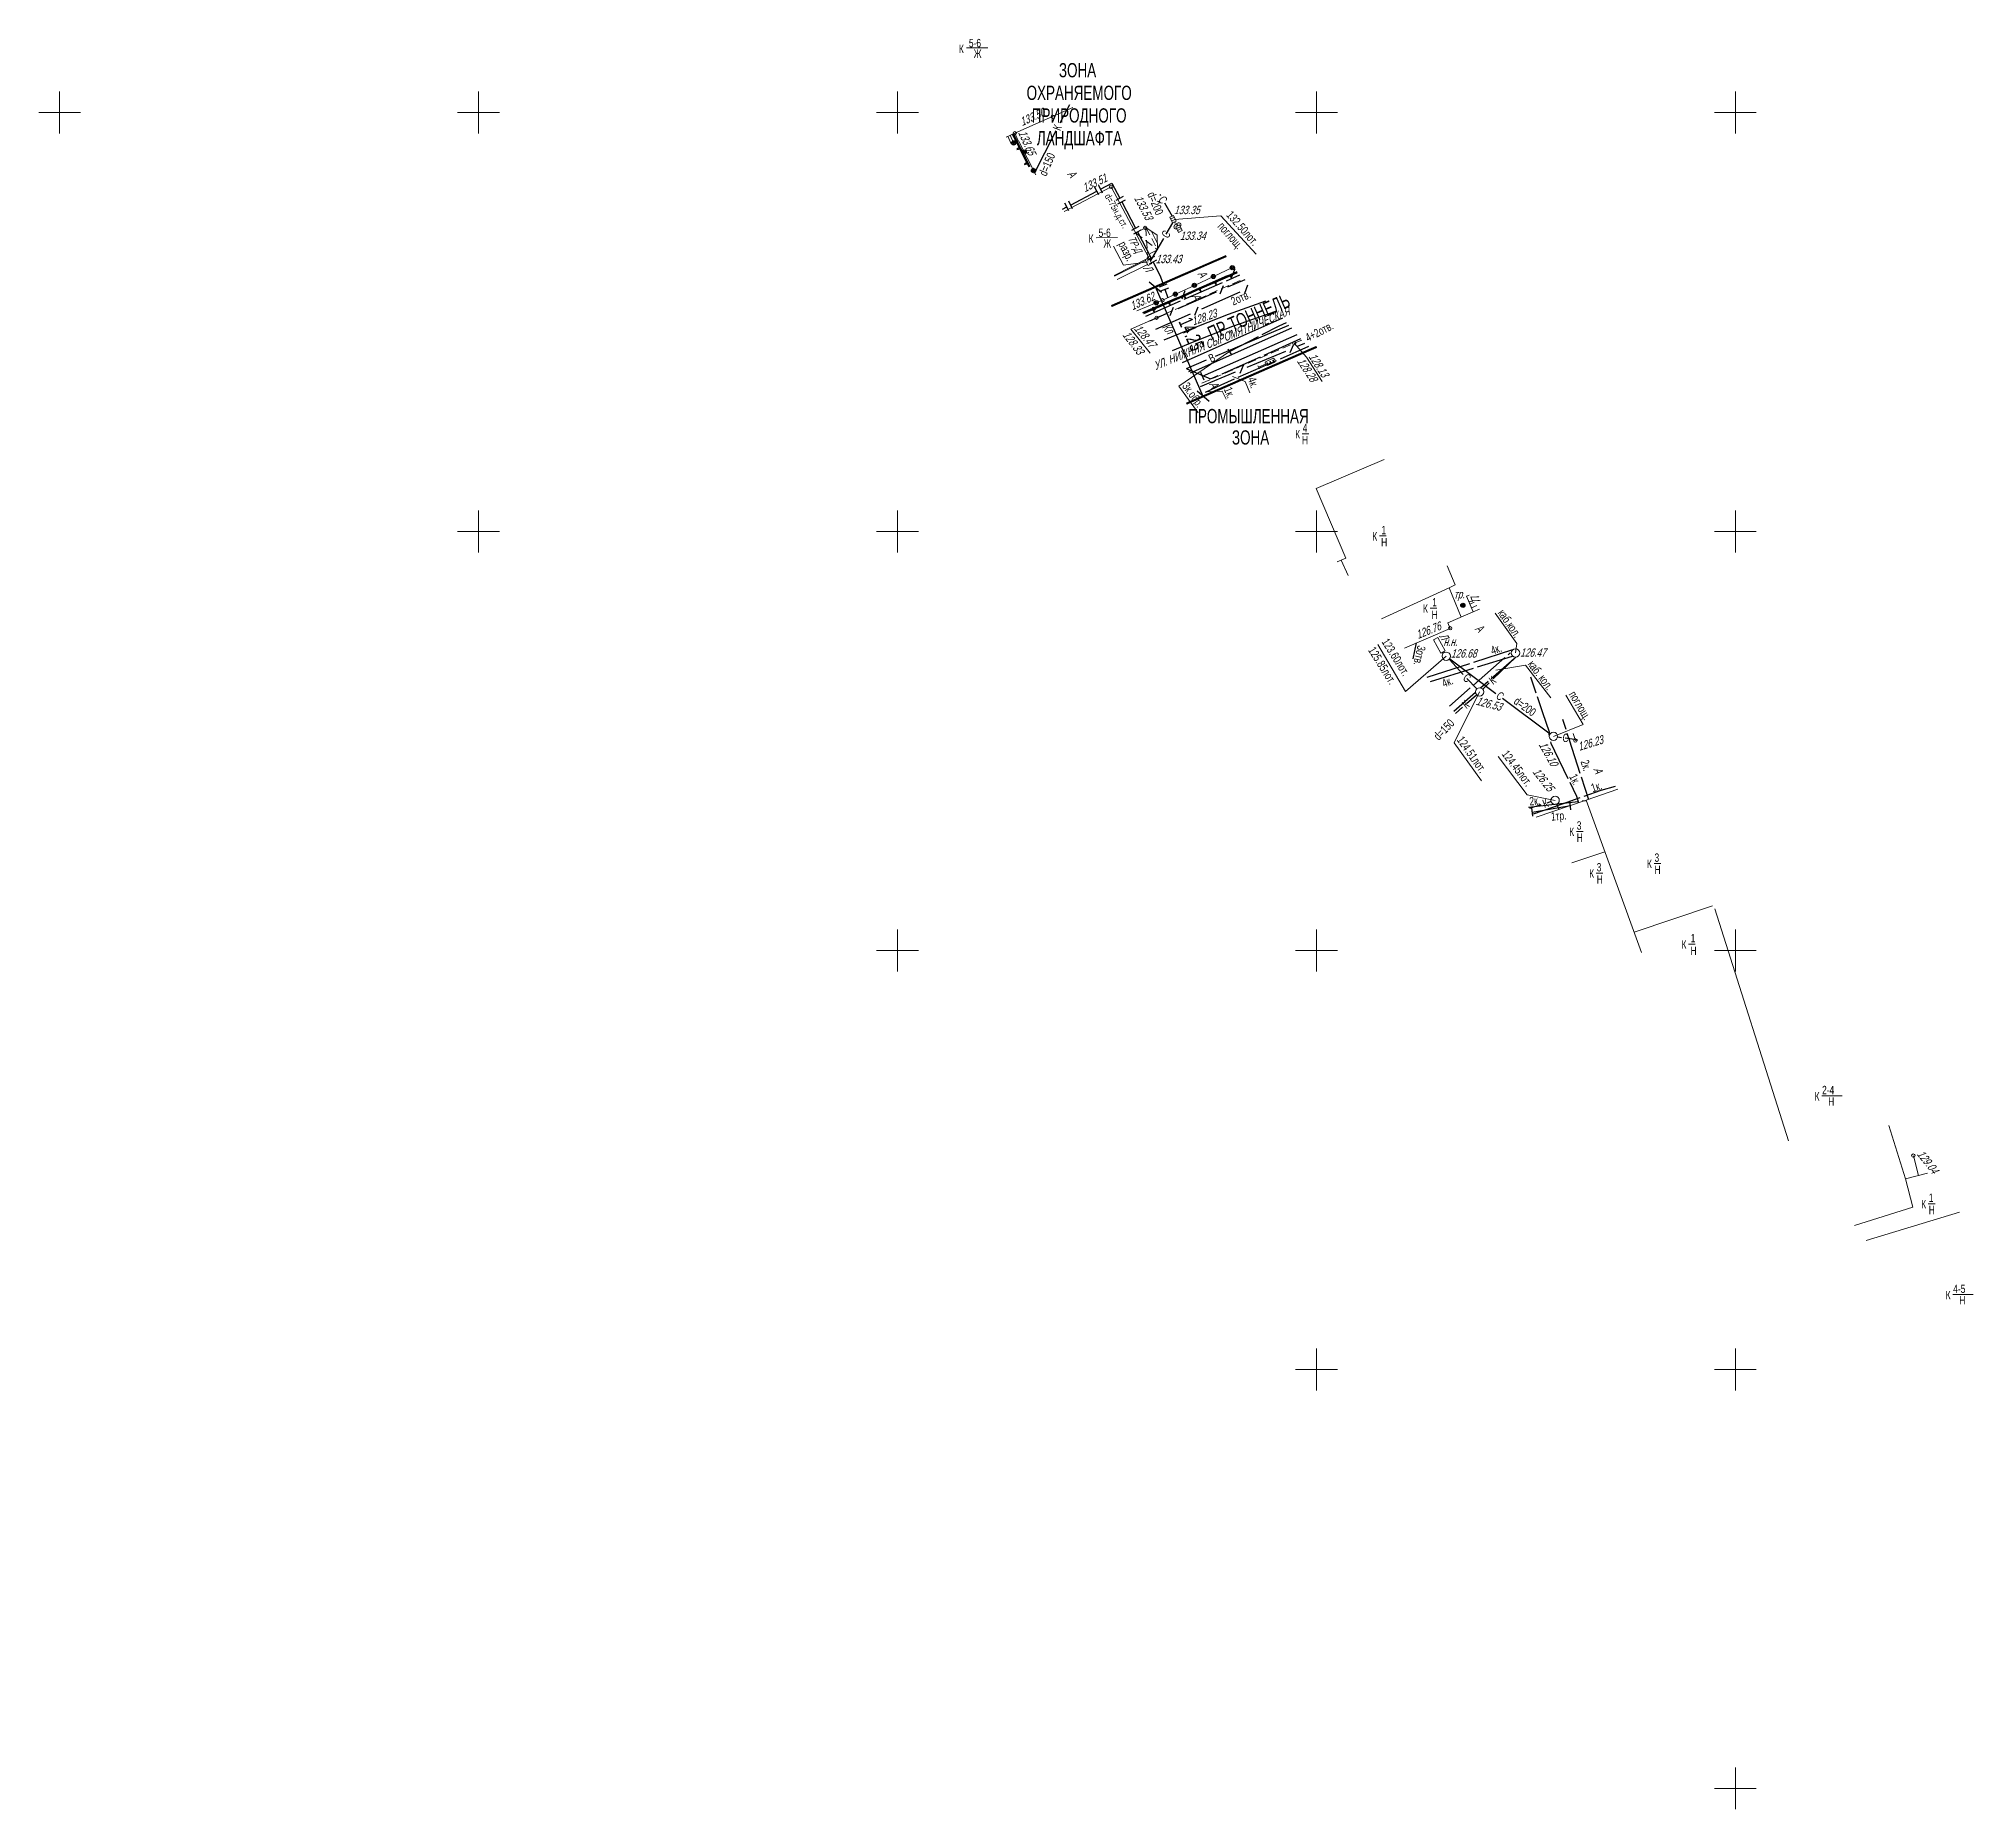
# Model space of a CAD drawing. Extents: x 10098 to 11902, y 8648 to 10202.
# Drawn here: x 10347.5 to 10578.4, y 9397.5 to 9608.8 of the extents above; entities that cross this region are included whole.
import ezdxf
from ezdxf.enums import TextEntityAlignment as Align

# ---------------------------------------------------------------- set-up
doc = ezdxf.new("R2010")
doc.units = 0
for name, color, linetype in [('1_Водопровод', 7, 'Continuous'), ('20_Строения', 7, 'Continuous'), ('21_Колодцы', 7, 'Continuous'), ('22_Столбы', 7, 'Continuous'), ('23_Ограждения', 7, 'Continuous'), ('30_ЖД_обустройства', 7, 'Continuous'), ('38_Высотные_отметки', 7, 'Continuous'), ('50_Красные_линии', 7, 'Continuous'), ('51_Сетка_координат', 7, 'Continuous'), ('52_Топонимика', 7, 'Continuous'), ('Подписи_зданий', 7, 'Continuous')]:
    doc.layers.add(name, color=color, linetype=linetype)
for name, color, linetype, lineweight in [('29_Пути', 7, 'Continuous', 30), ('2_Водосток', 30, 'Continuous', 30), ('4_Канализация', 16, 'Continuous', 30), ('5_Газопровод', 16, 'Continuous', 30), ('7_Электрокабели', 1, 'Continuous', 30), ('8_Связь', 3, 'Continuous', 30)]:
    doc.layers.add(name, color=color, linetype=linetype, lineweight=lineweight)
doc.styles.add('mggt', font='russian_1251.shx', dxfattribs={"width": 0.75, "oblique": 18, "height": 1})
doc.styles.add('Style-RUSSIAN_1251', font='RUSSIAN_1251.shx')

msp = doc.modelspace()

# ---------------------------------------------------------------- texts
at = {"layer": '1_Водопровод', "color": 8, "linetype": 'Continuous', "lineweight": 15, "style": 'mggt', "width": 0.75}
msp.add_text('В                   ', height=1, rotation=25.7053, dxfattribs=at).set_placement((10487.43, 9570.12))
at = {"layer": '2_Водосток', "color": 8, "linetype": 'Continuous', "lineweight": 15, "style": 'mggt', "width": 0.75}
for s, rotation, p in [('d=200', 292.0619, (10479.79, 9590.27)), ('С                   ', 304.7551, (10481.06, 9589.59)), ('132.50лот.', 311.4345, (10489.18, 9587.71)), ('разр.', 296.7933, (10476.33, 9584.31)), ('С                   ', 55.7375, (10482.25, 9584.89)), ('С                   ', 304.7551, (10482.78, 9586.5)), ('поглощ.', 311.4345, (10488.14, 9586.37)), ('125.85лот.', 301.9991, (10506.13, 9535.83)), ('123.60лот.', 301.9991, (10507.74, 9536.83)), ('С                   ', 324.2449, (10517.39, 9532.32)), ('С                   ', 324.2449, (10521.34, 9530.17)), ('d=200', 323.9771, (10523.46, 9529.53)), ('поглощ.', 300.8057, (10530.08, 9530.57)), ('С                   ', 352.7758, (10529.32, 9524.92))]:
    msp.add_text(s, height=1, rotation=rotation, dxfattribs=at).set_placement(p)
at = {"layer": '38_Высотные_отметки', "color": 8, "lineweight": 15, "style": 'mggt', "oblique": 18, "width": 0.75}
for s, rotation, p in [('133.50    ', 24.3661, (10464.88, 9598.37, 133.5)), ('133.65', 294.1124, (10464.38, 9597.61, 133.5)), ('133.51    ', 26.0899, (10472.36, 9590.47, 133.51)), ('133.53    ', 297.5946, (10478.21, 9589.79, 133.53)), ('133.62    ', 25.0919, (10478.03, 9576.37, 133.62)), ('128.23    ', 19.8053, (10485.31, 9574.58, 128.23)), ('128.33    ', 307.5733, (10476.8, 9573.44, 128.33)), ('128.47    ', 309.8731, (10478.18, 9574.18, 128.47)), ('128.13    ', 302.6575, (10499.02, 9570.88, 128.13)), ('128.28    ', 303.4196, (10497.63, 9570.32, 128.28)), ('126.76    ', 22.1726, (10512.12, 9537.15, 126.76)), ('126.53    ', 345.5036, (10518.97, 9529.34, 126.53)), ('126.10    ', 299.1237, (10526.5, 9524.57, 126.1)), ('126.23    ', 17.0981, (10531.37, 9523.81, 126.23)), ('126.25    ', 308.2009, (10525.74, 9521.29, 126.25)), ('129.04    ', 308.4675, (10571.61, 9475.67, 129.04))]:
    msp.add_text(s, height=1, rotation=rotation, dxfattribs=at).set_placement(p)
for s, p in [('133.35    ', (10482.99, 9587.87, 133.35)), ('133.34    ', (10483.7, 9584.79, 133.34)), ('133.43    ', (10480.82, 9582.02, 133.43)), ('н.н.', (10515.15, 9536.35, 126.68)), ('126.68    ', (10516.04, 9534.95, 126.68)), ('126.47    ', (10524.3, 9535.05, 126.47))]:
    msp.add_text(s, height=1, dxfattribs=at).set_placement(p)
at = {"layer": '4_Канализация', "color": 8, "linetype": 'Continuous', "lineweight": 15, "style": 'mggt', "width": 0.75}
for s, rotation, p in [('К                   ', 68.9433, (10469.43, 9597.75)), ('d=150', 66.9349, (10467.75, 9592.32)), ('К', 37.3233, (10521.07, 9531.67)), ('К', 37.3233, (10517.88, 9528.78)), ('d=150', 45.8719, (10514.59, 9525)), ('124.51лот.', 305.0735, (10516.71, 9525.11)), ('124.45лот.', 307.1335, (10522.07, 9523.41)), ('К                   ', 19.5128, (10527.21, 9516.99))]:
    msp.add_text(s, height=1, rotation=rotation, dxfattribs=at).set_placement(p)
at = {"layer": '50_Красные_линии', "color": 8, "linetype": 'Continuous', "lineweight": 53, "style": 'Style-RUSSIAN_1251', "width": 0.705883}
for s, p in [('ЗОНА', (10471.49, 9605.05)), (' ОХРАНЯЕМОГО', (10471.46, 9602.35)), (' ПРИРОДНОГО', (10471.46, 9599.65)), (' ЛАНДШАФТА', (10471.49, 9596.95))]:
    msp.add_text(s, height=1.7, dxfattribs=at).set_placement(p, align=Align.MIDDLE_CENTER)
msp.add_text('ПР.ТОННЕЛЬ', height=1.7, rotation=23.5625, dxfattribs=at).set_placement((10492.27, 9574.84), align=Align.CENTER)
at = {"layer": '50_Красные_линии', "color": 8, "linetype": 'Continuous', "lineweight": 53, "style": 'Style-RUSSIAN_1251', "width": 0.705882}
msp.add_text('14.25', height=1.7, rotation=293.5623, dxfattribs=at).set_placement((10484.28, 9575.41), align=Align.MIDDLE_LEFT)
at = {"layer": '50_Красные_линии', "color": 8, "linetype": 'Continuous', "lineweight": 53, "style": 'Style-RUSSIAN_1251', "width": 0.705883}
for s, p in [('ПРОМЫШЛЕННАЯ ', (10492.11, 9562.92)), ('ЗОНА', (10492.14, 9560.37))]:
    msp.add_text(s, height=1.7, dxfattribs=at).set_placement(p, align=Align.CENTER)
at = {"layer": '52_Топонимика', "color": 8, "lineweight": 15, "style": 'mggt', "oblique": 18, "width": 0.75}
for s, rotation, p in [('А', 309.8841, (10470.2, 9592.64)), ('Л', 302.9283, (10479.3, 9581.43)), ('А', 305.0383, (10485.77, 9580.74)), ('Кл', 309.4233, (10481.52, 9574.37)), ('тр.', 2.3297, (10516.4, 9541.97)), ('Ц', 290, (10518.33, 9542.29)), ('А', 319.4326, (10518.85, 9538.31)), ('Л', 302.9283, (10514.6, 9537.5)), ('А', 296.2207, (10533.02, 9521.61))]:
    msp.add_text(s, height=1, rotation=rotation, dxfattribs=at).set_placement(p)
at = {"layer": '52_Топонимика', "color": 8, "linetype": 'Continuous', "lineweight": 15, "style": 'mggt', "oblique": 18, "width": 0.75}
for s, height, rotation, p in [('ТР-Д', 0.9, 297.6175, (10477.46, 9584.99)), ('А', 1, 302.2516, (10485.05, 9578.05)), ('А', 1, 302.2516, (10487.14, 9567.57))]:
    msp.add_text(s, height=height, rotation=rotation, dxfattribs=at).set_placement(p)
at = {"layer": '52_Топонимика', "color": 8, "lineweight": 30, "style": 'mggt', "oblique": 18, "width": 0.75}
msp.add_text('УЛ. НИЖНЯЯ СЫРОМЯТНИЧЕСКАЯ', height=1, rotation=22.3583, dxfattribs=at).set_placement((10480.81, 9569.25))
at = {"layer": '5_Газопровод', "color": 8, "linetype": 'Continuous', "lineweight": 15, "style": 'mggt', "width": 0.75}
msp.add_text('d=75н.д.ст.', height=0.8, rotation=299.3576, dxfattribs=at).set_placement((10474.69, 9590.02))
at = {"layer": '7_Электрокабели', "color": 8, "linetype": 'Continuous', "lineweight": 15, "style": 'mggt', "width": 0.75}
for s, rotation, p in [('3к.обр.', 305.6245, (10483.92, 9567.33)), ('1к.', 291.7962, (10488.93, 9566.98)), ('4к.', 289.8405, (10491.77, 9568.2)), ('каб.кол.', 304.1909, (10521.6, 9540.28)), ('4к.', 18.6956, (10521, 9535.28)), ('каб. кол.', 306.9233, (10525.16, 9534.14)), ('4к.', 22.1122, (10515.23, 9531.36)), ('1к.', 295.8238, (10530.14, 9520.76)), ('2к.', 4.8037, (10525.46, 9517.29)), ('1к.', 17.6891, (10532.97, 9518.87)), ('1тр.', 4.8037, (10528.03, 9515.48))]:
    msp.add_text(s, height=1, rotation=rotation, dxfattribs=at).set_placement(p)
msp.add_text('2к.', height=1, rotation=287.8186, dxfattribs=at).set_placement((10532.18, 9522.09), align=Align.MIDDLE_CENTER)
at = {"layer": '8_Связь', "color": 8, "linetype": 'Continuous', "lineweight": 15, "style": 'mggt', "width": 0.75}
for s, rotation, p in [('2отв.', 24.4627, (10490.08, 9576.95)), ('4+2отв.', 27.2897, (10499, 9572.6))]:
    msp.add_text(s, height=1, rotation=rotation, dxfattribs=at).set_placement(p)
msp.add_text('3отв.', height=1, rotation=257.3027, dxfattribs=at).set_placement((10512.31, 9535.18), align=Align.MIDDLE_CENTER)
at = {"layer": 'Подписи_зданий', "color": 8, "lineweight": 15, "style": 'mggt', "width": 0.75}
for s, p in [('К', (10457.33, 9607.09)), ('5-6', (10458.52, 9607.79)), ('Ж', (10459.1, 9606.52)), ('К', (10472.81, 9584.45)), ('5-6', (10474, 9585.15)), ('Ж', (10474.58, 9583.88))]:
    msp.add_text(s, height=1, dxfattribs=at).set_placement(p)
at = {"layer": 'Подписи_зданий', "color": 8, "linetype": 'Continuous', "lineweight": 15, "style": 'mggt', "width": 0.75}
for s, p in [('К', (10497.46, 9561.1)), ('4', (10498.36, 9561.85)), ('Н', (10498.28, 9560.4)), ('1', (10507.76, 9549.67)), ('К', (10506.66, 9548.92)), ('Н', (10507.72, 9548.21)), ('К', (10512.72, 9540.31)), ('1', (10513.82, 9541.06)), ('Н', (10513.75, 9539.56)), ('3', (10531.07, 9514.41)), ('К', (10530.17, 9513.66)), ('Н', (10531.07, 9512.96)), ('К', (10539.45, 9509.83)), ('3', (10540.35, 9510.58)), ('К', (10532.55, 9508.68)), ('3', (10533.45, 9509.43)), ('Н', (10533.45, 9507.98)), ('Н', (10540.35, 9509.13)), ('1', (10544.67, 9500.96)), ('К', (10543.57, 9500.21)), ('Н', (10544.65, 9499.46)), ('К', (10559.45, 9482.09)), ('2-4', (10560.35, 9482.84)), ('Н', (10561.08, 9481.47)), ('К', (10572.18, 9469.22)), ('1', (10573.08, 9469.97)), ('Н', (10573.08, 9468.52)), ('4-5', (10576, 9459.12)), ('К', (10575.1, 9458.37)), ('Н', (10576.72, 9457.75))]:
    msp.add_text(s, height=1, dxfattribs=at).set_placement(p)

# ---------------------------------------------------------------- hatches: boundary and pattern name
at = {"layer": '50_Красные_линии', "linetype": 'Continuous', "lineweight": 25}
for points in [[(10488.31, 9582.6), (10487.39, 9582.2), (10487.49, 9581.98), (10488.41, 9582.38)], [(10489.2, 9582.99), (10488.31, 9582.6), (10488.41, 9582.38), (10489.3, 9582.76)], [(10482.81, 9580.21), (10481.89, 9579.81), (10481.99, 9579.58), (10482.91, 9579.98)], [(10483.72, 9580.61), (10482.81, 9580.21), (10482.91, 9579.98), (10483.82, 9580.38)], [(10484.64, 9581.01), (10483.72, 9580.61), (10483.82, 9580.38), (10484.74, 9580.78)], [(10485.56, 9581.4), (10484.64, 9581.01), (10484.74, 9580.78), (10485.66, 9581.18)], [(10486.47, 9581.8), (10485.56, 9581.4), (10485.66, 9581.18), (10486.57, 9581.58)], [(10487.39, 9582.2), (10486.47, 9581.8), (10486.57, 9581.58), (10487.49, 9581.98)], [(10477.31, 9577.81), (10476.39, 9577.41), (10476.49, 9577.18), (10477.41, 9577.58)], [(10478.22, 9578.21), (10477.31, 9577.81), (10477.41, 9577.58), (10478.32, 9577.98)], [(10479.14, 9578.61), (10478.22, 9578.21), (10478.32, 9577.98), (10479.24, 9578.38)], [(10480.06, 9579.01), (10479.14, 9578.61), (10479.24, 9578.38), (10480.16, 9578.78)], [(10480.97, 9579.41), (10480.06, 9579.01), (10480.16, 9578.78), (10481.07, 9579.18)], [(10481.89, 9579.81), (10480.97, 9579.41), (10481.07, 9579.18), (10481.99, 9579.58)], [(10476.39, 9577.41), (10475.47, 9577.01), (10475.57, 9576.78), (10476.49, 9577.18)], [(10497.25, 9570.96), (10496.33, 9570.56), (10496.43, 9570.33), (10497.35, 9570.73)], [(10498.17, 9571.36), (10497.25, 9570.96), (10497.35, 9570.73), (10498.27, 9571.13)], [(10499.08, 9571.76), (10498.17, 9571.36), (10498.27, 9571.13), (10499.18, 9571.53)], [(10499.99, 9572.15), (10499.08, 9571.76), (10499.18, 9571.53), (10500.09, 9571.92)], [(10491.75, 9568.56), (10490.83, 9568.16), (10490.93, 9567.93), (10491.85, 9568.33)], [(10492.67, 9568.96), (10491.75, 9568.56), (10491.85, 9568.33), (10492.77, 9568.73)], [(10493.58, 9569.36), (10492.67, 9568.96), (10492.77, 9568.73), (10493.68, 9569.13)], [(10494.5, 9569.76), (10493.58, 9569.36), (10493.68, 9569.13), (10494.6, 9569.53)], [(10495.42, 9570.16), (10494.5, 9569.76), (10494.6, 9569.53), (10495.52, 9569.93)], [(10496.33, 9570.56), (10495.42, 9570.16), (10495.52, 9569.93), (10496.43, 9570.33)], [(10486.25, 9566.16), (10485.33, 9565.76), (10485.43, 9565.53), (10486.35, 9565.93)], [(10487.17, 9566.56), (10486.25, 9566.16), (10486.35, 9565.93), (10487.27, 9566.33)], [(10488.08, 9566.96), (10487.17, 9566.56), (10487.27, 9566.33), (10488.18, 9566.73)], [(10489, 9567.36), (10488.08, 9566.96), (10488.18, 9566.73), (10489.1, 9567.13)], [(10489.92, 9567.76), (10489, 9567.36), (10489.1, 9567.13), (10490.02, 9567.53)], [(10490.83, 9568.16), (10489.92, 9567.76), (10490.02, 9567.53), (10490.93, 9567.93)], [(10485.33, 9565.76), (10484.42, 9565.36), (10484.52, 9565.13), (10485.43, 9565.53)]]:
    msp.add_hatch(color=8, dxfattribs=at).paths.add_polyline_path(points)

# ---------------------------------------------------------------- linework, layer by layer
at = {"layer": '1_Водопровод', "color": 8, "linetype": 'Continuous', "lineweight": 30}
for p, q in [((10490.59, 9572.04), (10496.69, 9574.63)), ((10487.95, 9570.92), (10490.59, 9572.04)), ((10484.49, 9569.46), (10486.87, 9570.47))]:
    msp.add_line(p, q, dxfattribs=at)
at = {"layer": '20_Строения', "color": 8, "linetype": 'Continuous', "lineweight": 15}
for p, q in [((10478.42, 9585.64), (10479.21, 9585.03)), ((10479.63, 9586.28), (10478.75, 9585.81)), ((10479.61, 9584.73), (10480.41, 9584.12)), ((10479.63, 9586.28), (10479.69, 9585.28)), ((10479.63, 9586.28), (10480.1, 9585.4)), ((10479.72, 9584.78), (10479.78, 9583.78)), ((10480.34, 9584.96), (10480.81, 9584.07)), ((10479.81, 9583.28), (10479.83, 9582.99)), ((10481.04, 9583.63), (10480.16, 9583.16)), ((10480.8, 9583.81), (10481.04, 9583.63))]:
    msp.add_line(p, q, dxfattribs=at)
for points in [[(10470.93, 9600.59), (10464, 9597.53)], [(10464, 9597.53), (10462.97, 9597.07)], [(10463.18, 9597.16), (10463.18, 9597.16), (10463.58, 9596.25)], [(10463.45, 9597.28), (10463.45, 9597.28), (10463.86, 9596.37)], [(10463.73, 9597.41), (10463.73, 9597.41), (10464.13, 9596.49)], [(10464, 9597.53), (10464, 9597.53), (10464.41, 9596.61)], [(10469.88, 9588.2), (10475.5, 9591.13), (10480.01, 9582.66), (10475.84, 9580.56)], [(10481.04, 9583.63), (10480.98, 9585.37), (10479.63, 9586.28)], [(10480.26, 9585.86), (10481.01, 9584.43)], [(10486.87, 9566.4), (10498.11, 9571.28), (10499.37, 9571.83)], [(10502.49, 9546.37), (10503.52, 9546.82), (10499.97, 9555.12), (10508.07, 9558.59)], [(10515.59, 9545.89), (10516.56, 9543.63), (10515.85, 9543.28), (10517.27, 9539.77)], [(10518.22, 9542.39), (10517.9, 9542.26), (10518.69, 9540.39)], [(10518.29, 9541.34), (10518.84, 9541.57)], [(10518.49, 9540.88), (10519.15, 9541.16)], [(10519.48, 9540.72), (10518.69, 9540.39)], [(10518.69, 9540.39), (10515.68, 9539.09), (10515.96, 9538.44), (10510.5, 9536.09)], [(10531.21, 9525.14), (10530.91, 9525.05), (10530.64, 9525.89)], [(10526.24, 9515.89), (10532.18, 9517.94)], [(10538.81, 9499.76), (10532.18, 9517.94), (10535.98, 9519.26)], [(10530.47, 9510.46), (10530.47, 9510.46), (10534.43, 9511.76)], [(10547.27, 9505.34), (10537.94, 9502.17)], [(10556.35, 9477.27), (10547.56, 9504.98)], [(10568.3, 9479.11), (10570.3, 9472.73), (10571.18, 9469.38), (10564.23, 9467.16)], [(10571.87, 9473.14), (10571.25, 9475.48)], [(10570.3, 9472.73), (10572.93, 9473.42)], [(10565.6, 9465.39), (10576.74, 9468.75)]]:
    msp.add_lwpolyline(points, dxfattribs=at)
at = {"layer": '20_Строения', "color": 8, "linetype": 'Continuous', "lineweight": 15, "flags": 128}
for points in [[(10464, 9597.53), (10462.97, 9597.07)], [(10503.77, 9544.73), (10502.96, 9546.58)], [(10507.77, 9539.59), (10515.85, 9543.28)]]:
    msp.add_lwpolyline(points, dxfattribs=at)
at = {"layer": '21_Колодцы', "color": 8, "lineweight": 15}
for p, q in [((10482.94, 9587.72), (10482.49, 9587.51)), ((10482.49, 9587.51), (10482.81, 9586.83)), ((10482.81, 9586.83), (10483.26, 9587.05)), ((10483.26, 9587.05), (10482.94, 9587.72)), ((10483.65, 9586.59), (10483.2, 9586.37)), ((10483.2, 9586.37), (10483.53, 9585.69)), ((10483.53, 9585.69), (10483.98, 9585.91)), ((10483.98, 9585.91), (10483.65, 9586.59)), ((10480.01, 9582.66), (10479.56, 9582.43)), ((10479.56, 9582.43), (10479.9, 9581.76)), ((10480.35, 9581.99), (10480.01, 9582.66)), ((10479.9, 9581.76), (10480.35, 9581.99))]:
    msp.add_line(p, q, dxfattribs=at)
for points in [[(10483.05, 9587.5), (10482.6, 9587.28)], [(10483.16, 9587.27), (10482.71, 9587.05)], [(10483.76, 9586.36), (10483.31, 9586.14)], [(10483.87, 9586.14), (10483.42, 9585.92)]]:
    msp.add_lwpolyline(points, dxfattribs=at)
at = {"layer": '21_Колодцы', "color": 8, "linetype": 'Continuous', "lineweight": 15}
msp.add_lwpolyline([(10513.96, 9537.06), (10514.49, 9537.35), (10515.37, 9535.77), (10514.84, 9535.48), (10513.96, 9537.06)], dxfattribs=at)
at = {"layer": '21_Колодцы', "color": 8, "linetype": 'Continuous', "lineweight": 9}
for centre in [(10515.49, 9535.11), (10523.76, 9535.5), (10519.48, 9530.85), (10528.29, 9525.55), (10528.49, 9517.91)]:
    msp.add_circle(centre, 0.5, dxfattribs=at)
at = {"layer": '22_Столбы', "color": 8, "lineweight": 30}
for radius in [0.25, 0.175, 0.1]:
    msp.add_circle((10517.48, 9541.19), radius, dxfattribs=at)
at = {"layer": '23_Ограждения', "color": 8, "linetype": 'Continuous', "lineweight": 15}
for p, q in [((10464.41, 9596.61), (10463.6, 9596.26)), ((10464.44, 9596.63), (10466.5, 9592.55)), ((10479.62, 9582.32), (10475.91, 9580.47)), ((10479.84, 9581.87), (10476.22, 9580.07)), ((10485.43, 9579.37), (10487.7, 9580.43)), ((10487.7, 9580.43), (10489.99, 9581.5)), ((10481.63, 9577.6), (10483.16, 9578.32)), ((10483.16, 9578.32), (10485.43, 9579.37)), ((10486.79, 9578.13), (10485.88, 9577.72)), ((10488.16, 9578.74), (10487.25, 9578.33)), ((10489.53, 9579.35), (10488.62, 9578.94)), ((10490.9, 9579.97), (10489.99, 9579.56)), ((10478.58, 9576.33), (10480.89, 9577.29)), ((10480.93, 9575.51), (10480.4, 9575.27)), ((10480.89, 9577.29), (10481.63, 9577.6)), ((10481.32, 9575.68), (10480.93, 9575.51)), ((10482.68, 9576.29), (10481.77, 9575.88)), ((10484.05, 9576.9), (10483.14, 9576.5)), ((10485.42, 9577.52), (10484.51, 9577.11)), ((10493.23, 9570.67), (10494.14, 9571.07)), ((10494.6, 9571.27), (10495.52, 9571.66)), ((10495.98, 9571.86), (10496.9, 9572.26)), ((10497.36, 9572.46), (10498.27, 9572.85)), ((10487.72, 9568.3), (10488.64, 9568.69)), ((10489.09, 9568.89), (10490.01, 9569.29)), ((10490.47, 9569.48), (10491.39, 9569.88)), ((10491.85, 9570.08), (10492.77, 9570.47)), ((10486.34, 9567.7), (10487.26, 9568.1))]:
    msp.add_line(p, q, dxfattribs=at)
at = {"layer": '23_Ограждения', "color": 8, "linetype": 'Continuous', "lineweight": 50}
for p, q in [((10463.97, 9597.06), (10463.78, 9597.43)), ((10464.61, 9595.77), (10463.97, 9597.06)), ((10465.51, 9593.99), (10464.61, 9595.77)), ((10465.75, 9593.5), (10465.51, 9593.99)), ((10489.73, 9580.58), (10487.9, 9579.78)), ((10490.55, 9580.94), (10489.73, 9580.58)), ((10484.23, 9578.17), (10482.4, 9577.37)), ((10486.06, 9578.98), (10484.23, 9578.17)), ((10487.9, 9579.78), (10486.06, 9578.98)), ((10482.4, 9577.37), (10479.36, 9576.05))]:
    msp.add_line(p, q, dxfattribs=at)
at = {"layer": '23_Ограждения', "color": 8, "linetype": 'Continuous', "lineweight": 30}
for p, q in [((10464.57, 9595.86), (10464.25, 9595.59)), ((10464.25, 9595.59), (10464.66, 9595.68)), ((10465.46, 9594.08), (10465.15, 9593.81)), ((10465.15, 9593.81), (10465.55, 9593.9)), ((10489.64, 9580.54), (10489.89, 9580.21)), ((10489.89, 9580.21), (10489.82, 9580.62)), ((10484.14, 9578.14), (10484.39, 9577.81)), ((10484.39, 9577.81), (10484.32, 9578.22)), ((10485.97, 9578.94), (10486.22, 9578.61)), ((10486.22, 9578.61), (10486.16, 9579.02)), ((10487.8, 9579.74), (10488.06, 9579.41)), ((10488.06, 9579.41), (10487.99, 9579.82)), ((10480.41, 9576.5), (10480.66, 9576.17)), ((10480.66, 9576.17), (10480.59, 9576.58)), ((10482.31, 9577.33), (10482.56, 9577.01)), ((10482.56, 9577.01), (10482.49, 9577.41))]:
    msp.add_line(p, q, dxfattribs=at)
for centre, radius in [((10463.86, 9596.37), 0.25), ((10463.86, 9596.37), 0.125), ((10465.12, 9595.29), 0.25), ((10465.12, 9595.29), 0.125), ((10466.24, 9593.06), 0.25), ((10466.24, 9593.06), 0.125), ((10487.7, 9580.43), 0.25), ((10487.7, 9580.43), 0.125), ((10489.96, 9581.49), 0.25), ((10489.96, 9581.49), 0.125), ((10483.16, 9578.32), 0.25), ((10483.16, 9578.32), 0.125), ((10485.43, 9579.37), 0.25), ((10485.43, 9579.37), 0.125), ((10480.88, 9577.29), 0.25), ((10480.88, 9577.29), 0.125)]:
    msp.add_circle(centre, radius, dxfattribs=at)
at = {"layer": '29_Пути', "color": 8, "linetype": 'Continuous', "lineweight": 30}
for points in [[(10481.84, 9572.86), (10484.64, 9574.02), (10489.51, 9575.92), (10493.98, 9577.51)], [(10482.81, 9571.61), (10485.21, 9572.61), (10490.04, 9574.5), (10495.17, 9576.31)], [(10495.96, 9575.45), (10483.97, 9570.12)], [(10497.03, 9574.26), (10484.94, 9568.89)]]:
    msp.add_lwpolyline(points, dxfattribs=at)
at = {"layer": '2_Водосток', "color": 8, "linetype": 'Continuous', "lineweight": 30}
for p, q in [((10481.29, 9590.22), (10481.37, 9590.09)), ((10481.86, 9589.24), (10482.78, 9587.64)), ((10481.73, 9584.96), (10480.18, 9582.32)), ((10482.84, 9586.84), (10482.04, 9585.48)), ((10515.88, 9534.71), (10517.53, 9532.94)), ((10515.92, 9534.8), (10521.43, 9530.68)), ((10517.97, 9532.46), (10519.14, 9531.21)), ((10522.2, 9530.1), (10527.89, 9525.85)), ((10528.79, 9525.48), (10529.23, 9525.42)), ((10529.69, 9525.36), (10530.82, 9525.22))]:
    msp.add_line(p, q, dxfattribs=at)
for points in [[(10483.04, 9586.94), (10483.15, 9586.8)], [(10483.28, 9586.66), (10483.43, 9586.48)], [(10515.11, 9535.44), (10514.98, 9535.56)], [(10515.27, 9535.56), (10515.18, 9535.67)]]:
    msp.add_lwpolyline(points, dxfattribs=at)
at = {"layer": '2_Водосток', "color": 8, "linetype": 'Continuous', "lineweight": 15}
for points in [[(10483.06, 9587.22), (10488.58, 9587.66), (10492.8, 9583.09)], [(10475.79, 9584.04), (10476.97, 9581.78), (10479.93, 9582.17)], [(10515.49, 9535.11), (10510.62, 9530.92), (10507.33, 9536.52)], [(10528.29, 9525.55), (10531.83, 9526.96), (10529.77, 9530.45)]]:
    msp.add_lwpolyline(points, dxfattribs=at)
at = {"layer": '30_ЖД_обустройства', "color": 8, "lineweight": 15}
for p, q in [((10493.02, 9569.77), (10493.19, 9569.41)), ((10493.1, 9569.59), (10493.92, 9569.97)), ((10493.93, 9570.26), (10494.82, 9570.68)), ((10494.14, 9569.81), (10495.03, 9570.22))]:
    msp.add_line(p, q, dxfattribs=at)
at = {"layer": '30_ЖД_обустройства', "color": 8, "lineweight": 9}
for centre in [(10494.12, 9570.07), (10494.48, 9570.24), (10494.84, 9570.41)]:
    msp.add_circle(centre, 0.05, dxfattribs=at)
for centre, start, end in [((10494.19, 9570.1), 148.7254, 261.6108), ((10494.78, 9570.38), 328.7254, 81.6108)]:
    msp.add_arc(centre, 0.3, start, end, dxfattribs=at)
at = {"layer": '38_Высотные_отметки', "color": 8, "linetype": 'Continuous', "lineweight": 15}
msp.add_lwpolyline([(10480.93, 9575.51), (10477.83, 9574.16), (10480.15, 9571.29)], dxfattribs=at)
at = {"layer": '38_Высотные_отметки', "color": 8, "linetype": 'Continuous', "lineweight": 15, "elevation": 128.28}
msp.add_lwpolyline([(10497.36, 9572.46), (10498.82, 9570.81), (10500.69, 9567.9)], dxfattribs=at)
at = {"layer": '38_Высотные_отметки', "color": 8, "lineweight": 9}
for centre in [(10468.54, 9599.5, 133.5), (10464, 9597.53, 133.5), (10466.18, 9593.14, 133.5), (10475.5, 9591.13, 133.51), (10479.57, 9586.23, 133.53), (10480.01, 9582.66, 133.43), (10481.63, 9577.6, 133.62), (10480.59, 9576.58, 128.5), (10480.93, 9575.51, 128.33), (10484.64, 9574.02, 128.23), (10497.36, 9572.46), (10515.97, 9538.45, 126.76), (10530.91, 9525.05, 126.23), (10571.24, 9475.52, 129.04)]:
    msp.add_circle(centre, 0.2, dxfattribs=at)
at = {"layer": '4_Канализация', "color": 8, "linetype": 'Continuous', "lineweight": 30}
for p, q in [((10469.43, 9598.78), (10470.57, 9600.94)), ((10466.34, 9592.75), (10468.81, 9597.6)), ((10468.81, 9597.6), (10468.93, 9597.83)), ((10521.09, 9532.4), (10523.78, 9535.01)), ((10519.84, 9531.2), (10520.61, 9531.94)), ((10517.91, 9529.46), (10519.11, 9530.52)), ((10516.58, 9528.29), (10517.42, 9529.03))]:
    msp.add_line(p, q, dxfattribs=at)
at = {"layer": '4_Канализация', "color": 8, "linetype": 'Continuous', "lineweight": 15}
for points in [[(10519.48, 9530.85), (10516.42, 9524.79), (10519.7, 9520.23)], [(10528.49, 9517.91), (10525.17, 9518.57), (10521.69, 9523.14)]]:
    msp.add_lwpolyline(points, dxfattribs=at)
at = {"layer": '4_Канализация', "color": 8, "linetype": 'Continuous', "lineweight": 30, "flags": 128}
for points in [[(10528.01, 9517.76), (10527.49, 9517.59)], [(10526.8, 9517.37), (10525.43, 9516.94)], [(10528.98, 9516.81), (10528.69, 9517.45)]]:
    msp.add_lwpolyline(points, dxfattribs=at)
at = {"layer": '50_Красные_линии', "color": 8, "linetype": 'Continuous', "lineweight": 25}
for p, q in [((10480.05, 9579.79), (10481.51, 9578.57)), ((10486.48, 9566.12), (10480.78, 9579.18)), ((10487.21, 9565.51), (10485.75, 9566.73))]:
    msp.add_line(p, q, dxfattribs=at)
at = {"layer": '51_Сетка_координат', "color": 8, "lineweight": 15}
for points in [[(10350, 9602.5), (10350, 9597.5)], [(10400, 9602.5), (10400, 9597.5)], [(10450, 9602.5), (10450, 9597.5)], [(10500, 9602.5), (10500, 9597.5)], [(10550, 9602.5), (10550, 9597.5)], [(10347.5, 9600), (10352.5, 9600)], [(10397.5, 9600), (10402.5, 9600)], [(10447.5, 9600), (10452.5, 9600)], [(10497.5, 9600), (10502.5, 9600)], [(10547.5, 9600), (10552.5, 9600)], [(10400, 9552.5), (10400, 9547.5)], [(10450, 9552.5), (10450, 9547.5)], [(10500, 9552.5), (10500, 9547.5)], [(10550, 9552.5), (10550, 9547.5)], [(10397.5, 9550), (10402.5, 9550)], [(10447.5, 9550), (10452.5, 9550)], [(10497.5, 9550), (10502.5, 9550)], [(10547.5, 9550), (10552.5, 9550)], [(10450, 9502.5), (10450, 9497.5)], [(10500, 9502.5), (10500, 9497.5)], [(10550, 9502.5), (10550, 9497.5)], [(10447.5, 9500), (10452.5, 9500)], [(10497.5, 9500), (10502.5, 9500)], [(10547.5, 9500), (10552.5, 9500)], [(10500, 9452.5), (10500, 9447.5)], [(10550, 9452.5), (10550, 9447.5)], [(10497.5, 9450), (10502.5, 9450)], [(10547.5, 9450), (10552.5, 9450)], [(10550, 9402.5), (10550, 9397.5)], [(10547.5, 9400), (10552.5, 9400)]]:
    msp.add_lwpolyline(points, dxfattribs=at)
at = {"layer": '5_Газопровод', "color": 8, "linetype": 'Continuous', "lineweight": 30}
for p, q in [((10470.9, 9588.52), (10470.43, 9589.4)), ((10470.66, 9588.96), (10473.8, 9590.6)), ((10474.03, 9590.16), (10473.56, 9591.05)), ((10474.47, 9590.39), (10474.01, 9591.28)), ((10476.08, 9589.54), (10476.97, 9590)), ((10476.31, 9589.1), (10477.2, 9589.56)), ((10476.76, 9589.33), (10478.4, 9586.19)), ((10469.69, 9588.45), (10470.22, 9588.73)), ((10470.45, 9588.28), (10469.99, 9589.17)), ((10477.95, 9585.96), (10478.84, 9586.43)), ((10478.19, 9585.52), (10479.07, 9585.98)), ((10478.63, 9585.75), (10480.27, 9582.62)), ((10479.83, 9582.38), (10480.71, 9582.85)), ((10480.06, 9581.94), (10480.94, 9582.4)), ((10480.5, 9582.17), (10481.39, 9580.4)), ((10481.39, 9580.4), (10481.74, 9579.38)), ((10481.26, 9579.2), (10482.2, 9579.55)), ((10481.43, 9578.73), (10482.37, 9579.08)), ((10481.9, 9578.91), (10482.26, 9577.87))]:
    msp.add_line(p, q, dxfattribs=at)
at = {"layer": '5_Газопровод', "color": 8, "linetype": 'Continuous', "lineweight": 30, "flags": 128}
msp.add_lwpolyline([(10474.24, 9590.84), (10475.6, 9591.55), (10476.53, 9589.77)], dxfattribs=at)
at = {"layer": '7_Электрокабели', "color": 8, "linetype": 'Continuous', "lineweight": 30}
for p, q in [((10489.25, 9579.93), (10490.85, 9580.64)), ((10484.22, 9577.71), (10485.59, 9578.32)), ((10485.59, 9578.32), (10488.79, 9579.73)), ((10479.63, 9575.69), (10483.76, 9577.51)), ((10486.4, 9568.52), (10497.71, 9573.5)), ((10489.64, 9571.47), (10493.09, 9573.27)), ((10493.54, 9573.5), (10495.57, 9574.55)), ((10495.57, 9574.55), (10496.43, 9574.93)), ((10488.74, 9568.82), (10493.31, 9570.85)), ((10489.91, 9571.1), (10489.45, 9571.74)), ((10493.76, 9571.06), (10498.15, 9573.01)), ((10499.07, 9572.08), (10495.67, 9570.58)), ((10484.54, 9569.39), (10487.37, 9568.21)), ((10486.6, 9568.06), (10486.2, 9568.98)), ((10487.37, 9568.21), (10488.28, 9568.62)), ((10495.21, 9570.38), (10490.63, 9568.36)), ((10488.58, 9567.45), (10486.72, 9566.6)), ((10490.18, 9568.16), (10488.58, 9567.45)), ((10513.2, 9532.62), (10518.29, 9534.25)), ((10522.5, 9534.96), (10518.74, 9531.67)), ((10518.77, 9534.4), (10523.46, 9535.9)), ((10519.22, 9533.83), (10523.42, 9535.13)), ((10520.87, 9532.47), (10523.59, 9534.85)), ((10523.14, 9535.52), (10522.88, 9535.29)), ((10523.26, 9535.7), (10523.26, 9535.7)), ((10513.62, 9532.09), (10518.74, 9533.68)), ((10519.58, 9531.34), (10520.49, 9532.14)), ((10525.56, 9532.65), (10526.19, 9530.76)), ((10518.36, 9531.34), (10515.89, 9529.17)), ((10516.38, 9528.54), (10518.98, 9530.82)), ((10526.36, 9530.29), (10527, 9528.39)), ((10527, 9528.39), (10527.77, 9526.1)), ((10529.36, 9527.6), (10529.75, 9526.41)), ((10527.77, 9526.1), (10527.75, 9525.7)), ((10527.92, 9524.9), (10527.98, 9524.75)), ((10527.98, 9524.75), (10528.42, 9523.83)), ((10529.9, 9525.93), (10530.16, 9525.13)), ((10530.16, 9525.13), (10531.44, 9521.17)), ((10528.42, 9523.83), (10530.02, 9520.53)), ((10530.24, 9520.08), (10531.04, 9518.42)), ((10531.59, 9520.7), (10532.46, 9518)), ((10525.3, 9517.1), (10531.24, 9517.79)), ((10529.35, 9517.5), (10531.49, 9518.24)), ((10530.38, 9516.79), (10530.24, 9517.79)), ((10531.04, 9518.42), (10531.27, 9517.63)), ((10531.73, 9517.85), (10532.12, 9517.89)), ((10531.96, 9518.4), (10534, 9519.11)), ((10534, 9519.11), (10535.69, 9519.62)), ((10525.82, 9516.02), (10525.69, 9517.01)), ((10525.75, 9516.52), (10530.31, 9517.29)), ((10525.92, 9516.31), (10529.35, 9517.5))]:
    msp.add_line(p, q, dxfattribs=at)
at = {"layer": '7_Электрокабели', "color": 8, "linetype": 'Continuous', "lineweight": 15}
msp.add_line((10489.45, 9571.74), (10489.64, 9571.47), dxfattribs=at)
for points in [[(10485.87, 9564.15), (10483.59, 9567.35), (10489.64, 9571.47)], [(10490, 9568.48), (10491.48, 9567.91), (10492.06, 9566.55)], [(10486.95, 9566.67), (10488.74, 9566.75), (10489.23, 9565.77)], [(10523.76, 9535.5), (10523.93, 9536.65), (10521.34, 9540.24)], [(10521.4, 9533.46), (10524.97, 9534.03), (10527.96, 9530.15)]]:
    msp.add_lwpolyline(points, dxfattribs=at)
at = {"layer": '7_Электрокабели', "color": 8, "linetype": 'Continuous', "lineweight": 30}
msp.add_lwpolyline([(10484.77, 9569.09), (10484.95, 9569.18)], dxfattribs=at)
at = {"layer": '8_Связь', "color": 8, "linetype": 'Continuous', "lineweight": 30}
for p, q in [((10484.8, 9578.53), (10489.38, 9580.54)), ((10491.45, 9580.04), (10489.4, 9579.16)), ((10490.26, 9581.33), (10489.88, 9580.34)), ((10479.3, 9576.12), (10483.43, 9577.93)), ((10488.03, 9578.56), (10483.44, 9576.56)), ((10484.31, 9578.72), (10483.92, 9577.74)), ((10486.33, 9576.59), (10490.9, 9578.61)), ((10488.52, 9578.36), (10488.91, 9579.35)), ((10491.78, 9579.41), (10491.4, 9578.42)), ((10482.07, 9575.96), (10480.09, 9575.1)), ((10480.84, 9574.15), (10484.96, 9575.98)), ((10482.56, 9575.77), (10482.95, 9576.75)), ((10485.84, 9576.78), (10485.46, 9575.79)), ((10491.73, 9569.62), (10496.35, 9571.53)), ((10497.25, 9572.31), (10496.84, 9571.33)), ((10497.74, 9572.11), (10498.63, 9572.48)), ((10486.17, 9567.31), (10490.35, 9569.04)), ((10491.24, 9569.82), (10490.84, 9568.84)), ((10511.9, 9536.71), (10511.5, 9534.81))]:
    msp.add_line(p, q, dxfattribs=at)
at = {"layer": 'Подписи_зданий', "color": 8, "linetype": 'Continuous', "lineweight": 15}
for p, q in [((10498.31, 9561.65), (10499.11, 9561.65)), ((10507.51, 9549.47), (10508.31, 9549.47)), ((10513.57, 9540.86), (10514.37, 9540.86)), ((10531.02, 9514.21), (10531.82, 9514.21)), ((10533.4, 9509.23), (10534.2, 9509.23)), ((10540.3, 9510.38), (10541.1, 9510.38)), ((10544.42, 9500.76), (10545.22, 9500.76)), ((10560.3, 9482.64), (10562.75, 9482.64)), ((10573.03, 9469.77), (10573.83, 9469.77)), ((10575.95, 9458.92), (10578.4, 9458.92))]:
    msp.add_line(p, q, dxfattribs=at)
at = {"layer": 'Подписи_зданий', "color": 8, "lineweight": 15}
for points in [[(10460.77, 9607.71), (10458.22, 9607.7)], [(10476.25, 9585.07), (10473.7, 9585.06)]]:
    msp.add_lwpolyline(points, dxfattribs=at)

msp.set_redraw_order([(e.dxf.handle, doc.entitydb.next_handle()) for e in msp.query("TEXT MTEXT ATTDEF DIMENSION ARC_DIMENSION")])  # texts and dimensions are drawn at this point

doc.saveas('drawing.dxf')
